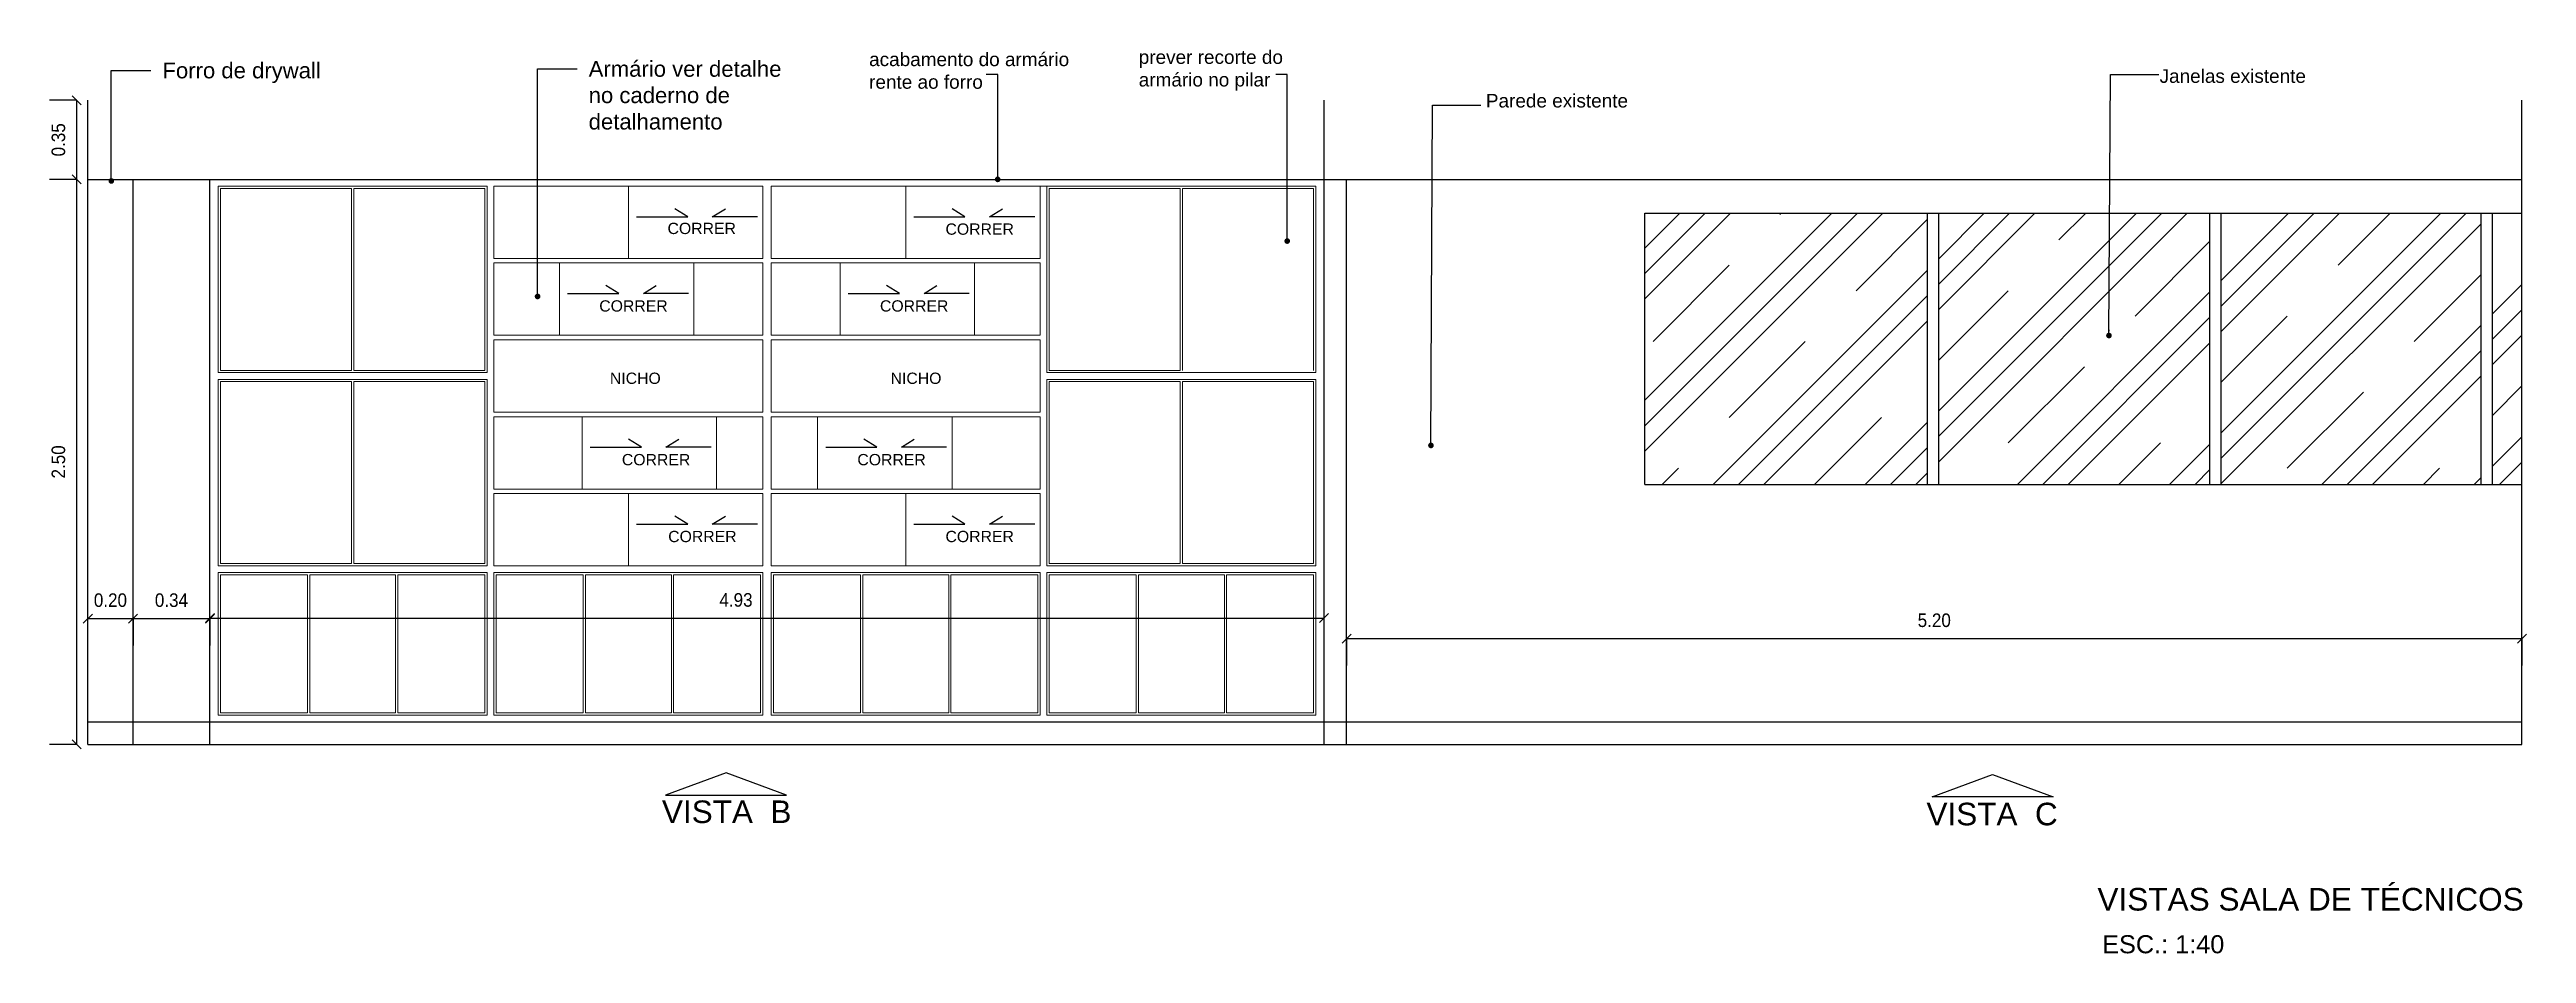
# Model space of a CAD drawing. Header units: millimetres. Extents: x 7034 to 7235, y -465 to -378.
# Drawn here: x 7095.39 to 7106.35, y -384.59 to -380.59 of the extents above; entities that cross this region are included whole.
import ezdxf

# ---------------------------------------------------------------- set-up
doc = ezdxf.new("R2010")
doc.units = ezdxf.units.MM
doc.header["$LTSCALE"] = 0.005
doc.linetypes.add('CONTINUO', pattern=[0])
doc.layers.get('0').update_dxf_attribs({"linetype": 'CONTINUO'})
doc.layers.get('DEFPOINTS').update_dxf_attribs({"linetype": 'CONTINUO', "lineweight": 15})
for name, color, linetype in [('- COTAS', 12, 'Continuous'), ('.COTA', 1, 'Continuous'), ('.DETALHES PRETO', 250, 'Continuous'), ('0-COTAS', 12, 'Continuous'), ('ARQ-PEITORIAL', 4, 'Continuous'), ('ARQ-TEXTO', 3, 'Continuous'), ('ARQ_ALVENARIA', 6, 'Continuous'), ('ARQ_ESQUADRIA', 5, 'Continuous'), ('ARQ_TXT_AMBIENTE', 3, 'Continuous'), ('DETALHES', 4, 'Continuous'), ('LL_DETALHES PRETO', 250, 'Continuous'), ('NN_COTA', 1, 'Continuous'), ('NN_GESSO', 5, 'Continuous')]:
    doc.layers.add(name, color=color, linetype=linetype)
doc.layers.add('ARQ MOBILIÁRIO', color=251, linetype='Continuous', lineweight=15)
doc.layers.add('TEXTO', color=7, linetype='Continuous', lineweight=15)
doc.styles.add('50', font='ARIALN.TTF', dxfattribs={"height": 0.1})
doc.styles.add('ARQ', font='arial.ttf', dxfattribs={"width": 0.9})
doc.styles.add('R80-20', font='simplex.shx', dxfattribs={"height": 0.04})
doc.styles.get("Standard").update_dxf_attribs({"font": 'arial.ttf'})
doc.dimstyles.new('1-40', dxfattribs={"dimtxt": 0.06, "dimasz": 0.04, "dimexe": 0.1195, "dimexo": 0.1, "dimgap": 0.05, "dimtad": 1, "dimzin": 0, "dimdsep": 46, "dimtxsty": 'ARQ', "dimblk": 'OBLIQUE', "dimcen": 0.09, "dimclrd": 1, "dimclre": 1, "dimclrt": 7, "dimadec": 0, "dimazin": 0, "dimtm": 1e-09, "dimtfac": 1, "dimtofl": 0, "dimtmove": 0, "dimatfit": 3, "dimfxl": 0.1, "dimfxlon": 1, "dimtolj": 1, "dimtzin": 0, "dimlwd": -1, "dimlwe": -1, "dimarcsym": 0})
doc.dimstyles.new('50', dxfattribs={"dimscale": 0, "dimtxt": 0.1, "dimasz": 0.025, "dimexe": 0.05, "dimexo": 0.05, "dimgap": 0.01, "dimtad": 1, "dimdec": 0, "dimlfac": 100, "dimzin": 0, "dimdsep": 46, "dimtxsty": '50', "dimblk": 'DOT', "dimcen": 0.02, "dimclrd": 1, "dimclre": 1, "dimclrt": 7, "dimadec": 0, "dimazin": 0, "dimtfac": 1, "dimtdec": 0, "dimtofl": 0, "dimtmove": 2, "dimatfit": 2, "dimldrblk": 'DOT', "dimfxl": 0.05, "dimtolj": 1, "dimtzin": 0, "dimlwd": -1, "dimarcsym": 0})

msp = doc.modelspace()

# ---------------------------------------------------------------- texts
at = {"color": 1, "char_height": 0.09975, "width": 0.67765, "attachment_point": 1, "style": 'R80-20'}
for s, insert in [('\\pi0.05631;{\\fArial|b0|i0|c0|p34;VISTA  B}', (7098.043, -383.916)), ('\\pi0.05151;{\\fArial|b0|i0|c0|p34;VISTA  C}', (7103.643, -383.926))]:
    msp.add_mtext(s, dxfattribs=dict(at, insert=insert))
at = {"layer": 'ARQ_TXT_AMBIENTE', "attachment_point": 1}
for s, width, gutter_width, heights, insert, char_height in [('acabamento do armário rente ao forro', 0.90785, 0.1, [0.399], (7099.016, -380.607), 0.06), ('prever recorte do armário no pilar', 0.68064, 0.1, [0.399], (7100.209, -380.597), 0.06), ('Forro de drywall', 0.75461, 0, [0.288], (7095.889, -380.651), 0.07), ('Armário ver detalhe\\Pno caderno de \\Pdetalhamento', 0.92314, 0, [0.524], (7097.775, -380.644), 0.07), ('Janelas existente', 1.10448, 0.1, [0.399], (7104.726, -380.681), 0.06), ('Parede existente', 1.10448, 0.1, [0.399], (7101.745, -380.79), 0.06)]:
    msp.add_mtext_dynamic_manual_height_columns(s, width=width, gutter_width=gutter_width, heights=heights, dxfattribs=dict(at, insert=insert, char_height=char_height))
at = {"layer": 'ARQ_TXT_AMBIENTE', "char_height": 0.05, "width": 0.82452, "attachment_point": 1}
for s, insert in [('CORRER', (7098.124, -381.36)), ('CORRER', (7099.354, -381.363)), ('CORRER', (7097.822, -381.703)), ('CORRER', (7099.064, -381.703)), ('NICHO', (7097.869, -382.023)), ('NICHO', (7099.111, -382.023)), ('CORRER', (7097.922, -382.383)), ('CORRER', (7098.964, -382.383)), ('CORRER', (7098.127, -382.723)), ('CORRER', (7099.354, -382.723))]:
    msp.add_mtext(s, dxfattribs=dict(at, insert=insert))
at = {"layer": 'TEXTO', "attachment_point": 1}
for s, insert, char_height in [('VISTAS SALA DE TÉCNICOS', (7104.451, -384.303), 0.1), ('ESC.: 1:40', (7104.472, -384.512), 0.08)]:
    msp.add_mtext_dynamic_manual_height_columns(s, width=3.13121, gutter_width=12.5, heights=[0], dxfattribs=dict(at, insert=insert, char_height=char_height))

# ---------------------------------------------------------------- blocks, each defined once
blk = doc.blocks.new('seta')
at = {"layer": 'NN_COTA', "transparency": 33554549}
h = blk.add_hatch(dxfattribs=at)
h.set_pattern_fill('ANGLE', color=256)
h.set_pattern_definition([(0, (-0.006, 0.008), (0, 6.985), [5.08, -1.905]), (90, (-0.006, 0.008), (-6.985, 4e-16), [5.08, -1.905])])
h.paths.add_polyline_path([(17.271, -37.747), (17.539, -37.846), (17.806, -37.747)])
at = {"layer": 'NN_COTA'}
blk.add_lwpolyline([(17.271, -37.747), (17.806, -37.747), (17.539, -37.846), (17.271, -37.747)], dxfattribs=at)
blk = doc.blocks.new('_DOT')
at = {"color": 0, "linetype": 'ByBlock'}
blk.add_line((-0.5, 0), (-1, 0), dxfattribs=at)
at = {"color": 0, "linetype": 'ByBlock', "const_width": 0.5}
blk.add_lwpolyline([(-0.25, 0, 1), (0.25, 0, 1)], format="xyb", close=True, dxfattribs=at)
blk = doc.blocks.new('DOT')
at = {"layer": 'ARQ-TEXTO', "color": 0, "linetype": 'ByBlock'}
blk.add_line((-0.5, 0), (-1, 0), dxfattribs=at)
at = {"layer": 'ARQ-TEXTO', "color": 0, "linetype": 'ByBlock', "const_width": 0.5}
blk.add_lwpolyline([(-0.25, 0, 1), (0.25, 0, 1)], format="xyb", close=True, dxfattribs=at)
blk = doc.blocks.new('_OBLIQUE')
at = {"color": 0, "linetype": 'ByBlock'}
blk.add_line((-0.5, -0.5), (0.5, 0.5), dxfattribs=at)
blk = doc.blocks.new('*D22')
at = {"layer": '- COTAS', "color": 1, "transparency": 16777216}
for p, q in [((7095.51, -381.168), (7095.39, -381.168)), ((7095.51, -383.668), (7095.51, -381.168)), ((7095.51, -383.668), (7095.39, -383.668))]:
    blk.add_line(p, q, dxfattribs=at)
at = {"layer": 'DEFPOINTS', "color": 0, "transparency": 16777216}
for p in [(7095.51, -381.168), (7095.559, -381.168), (7095.559, -383.668)]:
    blk.add_point(p, dxfattribs=at)
at = {"layer": '- COTAS', "color": 1, "transparency": 16777216, "xscale": 0.04, "yscale": 0.04, "zscale": 0.04}
for p, rotation in [((7095.51, -381.168), 90), ((7095.51, -383.668), 270)]:
    blk.add_blockref('_OBLIQUE', p, dxfattribs=dict(at, rotation=rotation))
at = {"layer": '- COTAS', "color": 7, "transparency": 16777216, "insert": (7095.429, -382.418), "char_height": 0.06, "attachment_point": 5, "rotation": 90, "style": 'ARQ'}
blk.add_mtext('\\A1;2.50', dxfattribs=at)
blk = doc.blocks.new('*D23')
at = {"layer": '- COTAS', "color": 1, "transparency": 16777216}
for p, q in [((7095.51, -380.818), (7095.39, -380.818)), ((7095.51, -381.168), (7095.51, -380.818)), ((7095.51, -381.168), (7095.39, -381.168))]:
    blk.add_line(p, q, dxfattribs=at)
at = {"layer": 'DEFPOINTS', "color": 0, "transparency": 16777216}
for p in [(7095.51, -380.818), (7095.559, -380.818), (7095.559, -381.168)]:
    blk.add_point(p, dxfattribs=at)
at = {"layer": '- COTAS', "color": 1, "transparency": 16777216, "xscale": 0.04, "yscale": 0.04, "zscale": 0.04}
for p, rotation in [((7095.51, -380.818), 90), ((7095.51, -381.168), 270)]:
    blk.add_blockref('_OBLIQUE', p, dxfattribs=dict(at, rotation=rotation))
at = {"layer": '- COTAS', "color": 7, "transparency": 16777216, "insert": (7095.429, -380.993), "char_height": 0.06, "attachment_point": 5, "rotation": 90, "style": 'ARQ'}
blk.add_mtext('\\A1;0.35', dxfattribs=at)
blk = doc.blocks.new('*D134')
at = {"layer": '- COTAS', "color": 1, "transparency": 16777216}
for p, q in [((7095.559, -383.111), (7095.559, -382.991)), ((7095.759, -383.111), (7095.759, -382.991)), ((7095.559, -383.111), (7095.759, -383.111))]:
    blk.add_line(p, q, dxfattribs=at)
at = {"layer": 'DEFPOINTS', "color": 0, "transparency": 16777216}
for p in [(7095.559, -383.149), (7095.759, -383.111), (7095.759, -383.149)]:
    blk.add_point(p, dxfattribs=at)
at = {"layer": '- COTAS', "color": 1, "transparency": 16777216, "xscale": 0.04, "yscale": 0.04, "zscale": 0.04, "rotation": 180}
blk.add_blockref('_OBLIQUE', (7095.559, -383.111), dxfattribs=at)
at = {"layer": '- COTAS', "color": 1, "transparency": 16777216, "xscale": 0.04, "yscale": 0.04, "zscale": 0.04}
blk.add_blockref('_OBLIQUE', (7095.759, -383.111), dxfattribs=at)
at = {"layer": '- COTAS', "color": 7, "transparency": 16777216, "insert": (7095.659, -383.03), "char_height": 0.06, "attachment_point": 5, "style": 'ARQ'}
blk.add_mtext('\\A1;0.20', dxfattribs=at)
blk = doc.blocks.new('*D136')
at = {"layer": '- COTAS', "color": 1, "transparency": 16777216}
for p, q in [((7096.099, -383.109), (7096.099, -382.99)), ((7101.029, -383.109), (7101.029, -382.99)), ((7096.099, -383.109), (7101.029, -383.109))]:
    blk.add_line(p, q, dxfattribs=at)
at = {"layer": 'DEFPOINTS', "color": 0, "transparency": 16777216}
for p in [(7101.029, -383.109), (7096.099, -383.19), (7101.029, -383.19)]:
    blk.add_point(p, dxfattribs=at)
at = {"layer": '- COTAS', "color": 1, "transparency": 16777216, "xscale": 0.04, "yscale": 0.04, "zscale": 0.04, "rotation": 180}
blk.add_blockref('_OBLIQUE', (7096.099, -383.109), dxfattribs=at)
at = {"layer": '- COTAS', "color": 1, "transparency": 16777216, "xscale": 0.04, "yscale": 0.04, "zscale": 0.04}
blk.add_blockref('_OBLIQUE', (7101.029, -383.109), dxfattribs=at)
at = {"layer": '- COTAS', "color": 7, "transparency": 16777216, "insert": (7098.427, -383.029), "char_height": 0.06, "attachment_point": 5, "style": 'ARQ'}
blk.add_mtext('\\A1;4.93', dxfattribs=at)
blk = doc.blocks.new('*D137')
at = {"layer": '- COTAS', "color": 1, "transparency": 16777216}
for p, q in [((7101.129, -383.2), (7101.129, -383.319)), ((7101.129, -383.2), (7106.329, -383.2)), ((7106.329, -383.2), (7106.329, -383.319))]:
    blk.add_line(p, q, dxfattribs=at)
at = {"layer": 'DEFPOINTS', "color": 0, "transparency": 16777216}
for p in [(7101.129, -383.19), (7106.329, -383.19), (7106.329, -383.2)]:
    blk.add_point(p, dxfattribs=at)
at = {"layer": '- COTAS', "color": 1, "transparency": 16777216, "xscale": 0.04, "yscale": 0.04, "zscale": 0.04, "rotation": 180}
blk.add_blockref('_OBLIQUE', (7101.129, -383.2), dxfattribs=at)
at = {"layer": '- COTAS', "color": 1, "transparency": 16777216, "xscale": 0.04, "yscale": 0.04, "zscale": 0.04}
blk.add_blockref('_OBLIQUE', (7106.329, -383.2), dxfattribs=at)
at = {"layer": '- COTAS', "color": 7, "transparency": 16777216, "insert": (7103.729, -383.119), "char_height": 0.06, "attachment_point": 5, "style": 'ARQ'}
blk.add_mtext('\\A1;5.20', dxfattribs=at)
blk = doc.blocks.new('*D138')
at = {"layer": '- COTAS', "color": 1, "transparency": 16777216}
for p, q in [((7095.759, -383.111), (7095.759, -383.23)), ((7095.759, -383.111), (7096.099, -383.111)), ((7096.099, -383.111), (7096.099, -383.23))]:
    blk.add_line(p, q, dxfattribs=at)
at = {"layer": 'DEFPOINTS', "color": 0, "transparency": 16777216}
for p in [(7095.759, -383.111), (7096.099, -383.111), (7096.099, -383.111)]:
    blk.add_point(p, dxfattribs=at)
at = {"layer": '- COTAS', "color": 1, "transparency": 16777216, "xscale": 0.04, "yscale": 0.04, "zscale": 0.04, "rotation": 180}
blk.add_blockref('_OBLIQUE', (7095.759, -383.111), dxfattribs=at)
at = {"layer": '- COTAS', "color": 1, "transparency": 16777216, "xscale": 0.04, "yscale": 0.04, "zscale": 0.04}
blk.add_blockref('_OBLIQUE', (7096.099, -383.111), dxfattribs=at)
at = {"layer": '- COTAS', "color": 7, "transparency": 16777216, "insert": (7095.929, -383.03), "char_height": 0.06, "attachment_point": 5, "style": 'ARQ'}
blk.add_mtext('\\A1;0.34', dxfattribs=at)

# ---------------------------------------------------------------- dimensions: what is measured, and where the dimension line sits
at = {"layer": '- COTAS'}
for base, p1, p2, picture, middle in [((7095.51, -380.818), (7095.559, -381.168), (7095.559, -380.818), '*D23', (7095.429, -380.993)), ((7095.51, -381.168), (7095.559, -383.668), (7095.559, -381.168), '*D22', (7095.429, -382.418))]:
    dim = msp.add_linear_dim(base=base, p1=p1, p2=p2, angle=90, dimstyle='1-40', dxfattribs=at)
    dim.commit()
    dim.dimension.update_dxf_attribs({"geometry": picture, "text_midpoint": middle})
for base, p1, p2, picture, middle in [((7095.759, -383.111), (7095.559, -383.149), (7095.759, -383.149), '*D134', (7095.659, -383.111)), ((7101.029, -383.109), (7096.099, -383.19), (7101.029, -383.19), '*D136', (7098.427, -383.109))]:
    dim = msp.add_linear_dim(base=base, p1=p1, p2=p2, dimstyle='1-40', dxfattribs=at)
    dim.commit()
    dim.dimension.update_dxf_attribs({"geometry": picture, "text_midpoint": middle, "dimtype": 160})
for base, p1, p2, picture, middle in [((7096.099, -383.111), (7095.759, -383.111), (7096.099, -383.111), '*D138', (7095.929, -383.03)), ((7106.329, -383.2), (7101.129, -383.19), (7106.329, -383.19), '*D137', (7103.729, -383.119))]:
    dim = msp.add_linear_dim(base=base, p1=p1, p2=p2, dimstyle='1-40', dxfattribs=at)
    dim.commit()
    dim.dimension.update_dxf_attribs({"geometry": picture, "text_midpoint": middle})

# ---------------------------------------------------------------- hatches: boundary and pattern name
at = {"layer": '.DETALHES PRETO'}
h = msp.add_hatch(dxfattribs=at)
h.set_pattern_fill('CLAY', color=256, scale=0.1, angle=45, style=0)
h.paths.add_polyline_path([(7103.699, -381.318), (7102.449, -381.318), (7102.449, -382.518), (7103.699, -382.518)])
h.paths.add_polyline_path([(7104.949, -381.318), (7103.749, -381.318), (7103.749, -382.518), (7104.949, -382.518)])
h.paths.add_polyline_path([(7106.149, -381.318), (7104.999, -381.318), (7104.999, -382.518), (7106.149, -382.518)])
h = msp.add_hatch(dxfattribs=at)
h.set_pattern_fill('CLAY', color=256, scale=0.1, angle=45, style=0)
h.paths.add_polyline_path([(7106.329, -381.318), (7106.199, -381.318), (7106.199, -382.518), (7106.329, -382.518)])

# ---------------------------------------------------------------- linework, layer by layer
at = {"layer": '.COTA'}
for points in [[(7097.987, -381.334), (7098.214, -381.334), (7098.156, -381.298)], [(7098.522, -381.334), (7098.322, -381.334), (7098.38, -381.298)], [(7099.214, -381.334), (7099.44, -381.334), (7099.383, -381.298)], [(7099.749, -381.334), (7099.549, -381.334), (7099.606, -381.298)], [(7097.682, -381.673), (7097.909, -381.673), (7097.851, -381.638)], [(7098.217, -381.673), (7098.017, -381.673), (7098.074, -381.638)], [(7098.924, -381.673), (7099.15, -381.673), (7099.093, -381.638)], [(7099.459, -381.673), (7099.259, -381.673), (7099.316, -381.638)], [(7097.782, -382.353), (7098.009, -382.353), (7097.951, -382.318)], [(7098.317, -382.353), (7098.117, -382.353), (7098.174, -382.318)], [(7098.824, -382.353), (7099.05, -382.353), (7098.993, -382.318)], [(7099.359, -382.353), (7099.159, -382.353), (7099.216, -382.318)], [(7097.987, -382.693), (7098.214, -382.693), (7098.156, -382.658)], [(7098.522, -382.693), (7098.322, -382.693), (7098.38, -382.658)], [(7099.214, -382.693), (7099.44, -382.693), (7099.383, -382.658)], [(7099.749, -382.693), (7099.549, -382.693), (7099.606, -382.658)]]:
    msp.add_lwpolyline(points, dxfattribs=at)
at = {"layer": 'ARQ MOBILIÁRIO'}
for p, q in [((7096.099, -381.168), (7096.099, -383.568)), ((7096.099, -381.168), (7101.029, -381.168)), ((7101.029, -381.168), (7101.029, -383.568)), ((7096.136, -381.198), (7096.136, -382.023)), ((7097.189, -381.198), (7096.136, -381.198)), ((7096.726, -381.208), (7096.146, -381.208)), ((7096.146, -381.208), (7096.146, -382.013)), ((7096.726, -382.013), (7096.726, -381.208)), ((7096.736, -382.013), (7096.736, -381.208)), ((7097.316, -381.208), (7096.736, -381.208)), ((7097.326, -381.198), (7097.189, -381.198)), ((7097.189, -381.198), (7097.189, -381.198)), ((7097.316, -382.013), (7097.316, -381.208)), ((7097.326, -382.023), (7097.326, -381.198)), ((7097.356, -381.198), (7097.356, -381.518)), ((7097.951, -381.198), (7097.356, -381.198)), ((7097.951, -381.198), (7097.951, -381.518)), ((7098.546, -381.198), (7097.951, -381.198)), ((7098.189, -381.198), (7098.189, -381.198)), ((7098.546, -381.518), (7098.546, -381.198)), ((7098.583, -381.518), (7098.583, -381.198)), ((7098.583, -381.198), (7099.178, -381.198)), ((7098.94, -381.198), (7098.94, -381.198)), ((7099.178, -381.198), (7099.773, -381.198)), ((7099.178, -381.198), (7099.178, -381.198)), ((7099.178, -381.198), (7099.178, -381.518)), ((7099.94, -381.198), (7099.178, -381.198)), ((7099.773, -381.198), (7099.803, -381.198)), ((7099.773, -381.198), (7099.773, -381.518)), ((7099.803, -382.023), (7099.803, -381.198)), ((7099.94, -381.198), (7099.803, -381.198)), ((7099.813, -382.013), (7099.813, -381.208)), ((7099.813, -381.208), (7100.393, -381.208)), ((7099.94, -381.198), (7099.94, -381.198)), ((7099.94, -381.198), (7100.993, -381.198)), ((7100.393, -382.013), (7100.393, -381.208)), ((7100.403, -382.013), (7100.403, -381.208)), ((7100.403, -381.208), (7100.983, -381.208)), ((7100.983, -381.208), (7100.983, -382.013)), ((7100.993, -381.198), (7100.993, -382.023)), ((7097.356, -381.518), (7097.951, -381.518)), ((7097.356, -381.538), (7097.356, -381.858)), ((7097.646, -381.538), (7097.356, -381.538)), ((7097.646, -381.538), (7097.646, -381.858)), ((7098.241, -381.538), (7097.646, -381.538)), ((7097.951, -381.518), (7098.546, -381.518)), ((7098.241, -381.858), (7098.241, -381.538)), ((7098.546, -381.538), (7098.241, -381.538)), ((7098.546, -381.858), (7098.546, -381.538)), ((7099.178, -381.518), (7098.583, -381.518)), ((7098.583, -381.858), (7098.583, -381.538)), ((7098.583, -381.538), (7098.888, -381.538)), ((7098.888, -381.858), (7098.888, -381.538)), ((7098.888, -381.538), (7099.483, -381.538)), ((7099.773, -381.518), (7099.178, -381.518)), ((7099.483, -381.538), (7099.483, -381.858)), ((7099.483, -381.538), (7099.773, -381.538)), ((7099.773, -381.538), (7099.773, -381.858)), ((7097.356, -381.858), (7097.646, -381.858)), ((7097.356, -381.878), (7097.356, -382.198)), ((7098.546, -381.878), (7097.356, -381.878)), ((7097.646, -381.858), (7098.241, -381.858)), ((7098.241, -381.858), (7098.546, -381.858)), ((7098.546, -382.198), (7098.546, -381.878)), ((7098.888, -381.858), (7098.583, -381.858)), ((7098.583, -382.198), (7098.583, -381.878)), ((7098.583, -381.878), (7099.773, -381.878)), ((7099.483, -381.858), (7098.888, -381.858)), ((7099.773, -381.858), (7099.483, -381.858)), ((7099.773, -381.878), (7099.773, -382.198)), ((7096.136, -382.023), (7097.326, -382.023)), ((7097.326, -382.053), (7096.136, -382.053)), ((7096.136, -382.053), (7096.136, -382.878)), ((7096.146, -382.013), (7096.726, -382.013)), ((7096.736, -382.013), (7097.316, -382.013)), ((7097.326, -382.878), (7097.326, -382.053)), ((7100.993, -382.023), (7099.803, -382.023)), ((7099.803, -382.053), (7100.993, -382.053)), ((7099.803, -382.878), (7099.803, -382.053)), ((7100.393, -382.013), (7099.813, -382.013)), ((7100.993, -382.053), (7100.993, -382.878)), ((7096.726, -382.063), (7096.146, -382.063)), ((7096.146, -382.063), (7096.146, -382.868)), ((7096.726, -382.868), (7096.726, -382.063)), ((7096.736, -382.868), (7096.736, -382.063)), ((7097.316, -382.063), (7096.736, -382.063)), ((7097.316, -382.868), (7097.316, -382.063)), ((7099.813, -382.868), (7099.813, -382.063)), ((7099.813, -382.063), (7100.393, -382.063)), ((7100.393, -382.868), (7100.393, -382.063)), ((7100.403, -382.868), (7100.403, -382.063)), ((7100.403, -382.063), (7100.983, -382.063)), ((7100.983, -382.063), (7100.983, -382.868)), ((7097.356, -382.198), (7098.546, -382.198)), ((7097.356, -382.218), (7097.356, -382.538)), ((7097.356, -382.218), (7097.746, -382.218)), ((7097.746, -382.218), (7097.746, -382.538)), ((7098.341, -382.218), (7097.746, -382.218)), ((7098.341, -382.538), (7098.341, -382.218)), ((7098.341, -382.218), (7098.546, -382.218)), ((7098.546, -382.538), (7098.546, -382.218)), ((7099.773, -382.198), (7098.583, -382.198)), ((7098.583, -382.538), (7098.583, -382.218)), ((7098.583, -382.218), (7098.788, -382.218)), ((7098.788, -382.538), (7098.788, -382.218)), ((7098.788, -382.218), (7099.383, -382.218)), ((7099.383, -382.218), (7099.383, -382.538)), ((7099.383, -382.218), (7099.773, -382.218)), ((7099.773, -382.218), (7099.773, -382.538)), ((7097.356, -382.538), (7097.746, -382.538)), ((7097.356, -382.558), (7097.356, -382.878)), ((7097.951, -382.558), (7097.356, -382.558)), ((7097.746, -382.538), (7098.341, -382.538)), ((7097.951, -382.878), (7097.951, -382.558)), ((7098.546, -382.558), (7097.951, -382.558)), ((7098.341, -382.538), (7098.546, -382.538)), ((7098.546, -382.878), (7098.546, -382.558)), ((7098.788, -382.538), (7098.583, -382.538)), ((7098.583, -382.878), (7098.583, -382.558)), ((7098.583, -382.558), (7099.178, -382.558)), ((7099.383, -382.538), (7098.788, -382.538)), ((7099.178, -382.878), (7099.178, -382.558)), ((7099.178, -382.558), (7099.773, -382.558)), ((7099.773, -382.538), (7099.383, -382.538)), ((7099.773, -382.558), (7099.773, -382.878)), ((7096.136, -382.878), (7097.326, -382.878)), ((7096.136, -382.908), (7096.136, -383.538)), ((7097.326, -382.908), (7096.136, -382.908)), ((7096.146, -382.868), (7096.726, -382.868)), ((7096.146, -382.918), (7096.146, -383.528)), ((7096.531, -382.918), (7096.146, -382.918)), ((7096.531, -382.918), (7096.531, -383.528)), ((7096.541, -382.918), (7096.541, -383.528)), ((7096.921, -382.918), (7096.541, -382.918)), ((7096.736, -382.868), (7097.316, -382.868)), ((7096.921, -382.918), (7096.921, -383.528)), ((7097.316, -382.918), (7096.931, -382.918)), ((7096.931, -382.918), (7096.931, -383.528)), ((7097.316, -383.528), (7097.316, -382.918)), ((7097.326, -383.538), (7097.326, -382.908)), ((7097.356, -382.878), (7097.951, -382.878)), ((7097.356, -382.908), (7097.356, -383.538)), ((7098.546, -382.908), (7097.356, -382.908)), ((7097.366, -382.918), (7097.366, -383.528)), ((7097.751, -382.918), (7097.366, -382.918)), ((7097.751, -382.918), (7097.751, -383.528)), ((7097.761, -382.918), (7097.761, -383.528)), ((7098.141, -382.918), (7097.761, -382.918)), ((7097.951, -382.878), (7098.546, -382.878)), ((7098.141, -382.918), (7098.141, -383.528)), ((7098.536, -382.918), (7098.151, -382.918)), ((7098.151, -382.918), (7098.151, -383.528)), ((7098.536, -383.528), (7098.536, -382.918)), ((7098.546, -383.538), (7098.546, -382.908)), ((7099.178, -382.878), (7098.583, -382.878)), ((7098.583, -383.538), (7098.583, -382.908)), ((7098.583, -382.908), (7099.773, -382.908)), ((7098.593, -383.528), (7098.593, -382.918)), ((7098.593, -382.918), (7098.978, -382.918)), ((7098.978, -382.918), (7098.978, -383.528)), ((7098.988, -382.918), (7098.988, -383.528)), ((7098.988, -382.918), (7099.368, -382.918)), ((7099.773, -382.878), (7099.178, -382.878)), ((7099.368, -382.918), (7099.368, -383.528)), ((7099.378, -382.918), (7099.378, -383.528)), ((7099.378, -382.918), (7099.763, -382.918)), ((7099.763, -382.918), (7099.763, -383.528)), ((7099.773, -382.908), (7099.773, -383.538)), ((7100.993, -382.878), (7099.803, -382.878)), ((7099.803, -383.538), (7099.803, -382.908)), ((7099.803, -382.908), (7100.993, -382.908)), ((7100.393, -382.868), (7099.813, -382.868)), ((7099.813, -383.528), (7099.813, -382.918)), ((7099.813, -382.918), (7100.198, -382.918)), ((7100.198, -382.918), (7100.198, -383.528)), ((7100.208, -382.918), (7100.208, -383.528)), ((7100.208, -382.918), (7100.588, -382.918)), ((7100.983, -382.868), (7100.403, -382.868)), ((7100.588, -382.918), (7100.588, -383.528)), ((7100.598, -382.918), (7100.598, -383.528)), ((7100.598, -382.918), (7100.983, -382.918)), ((7100.983, -382.918), (7100.983, -383.528)), ((7100.993, -382.908), (7100.993, -383.538)), ((7096.099, -383.568), (7096.099, -383.668)), ((7101.029, -383.568), (7096.099, -383.568)), ((7096.136, -383.538), (7097.326, -383.538)), ((7096.146, -383.528), (7096.531, -383.528)), ((7096.541, -383.528), (7096.921, -383.528)), ((7096.931, -383.528), (7097.316, -383.528)), ((7097.356, -383.538), (7098.546, -383.538)), ((7097.366, -383.528), (7097.751, -383.528)), ((7097.761, -383.528), (7098.141, -383.528)), ((7098.151, -383.528), (7098.536, -383.528)), ((7099.773, -383.538), (7098.583, -383.538)), ((7098.978, -383.528), (7098.593, -383.528)), ((7099.368, -383.528), (7098.988, -383.528)), ((7099.763, -383.528), (7099.378, -383.528)), ((7100.993, -383.538), (7099.803, -383.538)), ((7100.198, -383.528), (7099.813, -383.528)), ((7100.588, -383.528), (7100.208, -383.528)), ((7100.983, -383.528), (7100.598, -383.528)), ((7101.029, -383.568), (7101.029, -383.668)), ((7096.099, -383.668), (7101.029, -383.668))]:
    msp.add_line(p, q, dxfattribs=at)
at = {"layer": 'ARQ-PEITORIAL'}
msp.add_line((7096.099, -383.668), (7096.099, -381.168), dxfattribs=at)
at = {"layer": 'ARQ_ALVENARIA'}
for p, q in [((7095.559, -383.668), (7095.559, -380.818)), ((7101.029, -383.668), (7101.029, -380.818)), ((7101.029, -383.668), (7101.029, -380.818)), ((7106.329, -383.668), (7106.329, -380.818)), ((7095.559, -383.668), (7101.029, -383.668)), ((7101.029, -383.668), (7106.329, -383.668))]:
    msp.add_line(p, q, dxfattribs=at)
at = {"layer": 'ARQ_ESQUADRIA'}
for p, q in [((7095.759, -383.668), (7095.759, -381.168)), ((7101.129, -383.668), (7101.129, -381.168))]:
    msp.add_line(p, q, dxfattribs=at)
at = {"layer": 'DETALHES'}
for p, q in [((7095.559, -381.168), (7101.029, -381.168)), ((7101.029, -381.168), (7106.329, -381.168))]:
    msp.add_line(p, q, dxfattribs=at)
at = {"layer": 'LL_DETALHES PRETO'}
for p, q in [((7102.449, -382.518), (7102.449, -381.318)), ((7102.449, -381.318), (7106.329, -381.318)), ((7102.449, -382.518), (7102.449, -381.318)), ((7103.699, -382.518), (7103.699, -381.318)), ((7103.699, -382.518), (7103.699, -381.318)), ((7103.749, -382.518), (7103.749, -381.318)), ((7103.749, -382.518), (7103.749, -381.318)), ((7104.949, -382.518), (7104.949, -381.318)), ((7104.999, -382.518), (7104.999, -381.318)), ((7106.149, -382.518), (7106.149, -381.318)), ((7106.199, -382.518), (7106.199, -381.318)), ((7102.449, -382.518), (7106.329, -382.518)), ((7095.559, -383.568), (7101.029, -383.568)), ((7101.029, -383.568), (7106.329, -383.568))]:
    msp.add_line(p, q, dxfattribs=at)

# ---------------------------------------------------------------- block references
at = {"layer": 'NN_GESSO', "xscale": -1, "rotation": 180}
msp.add_blockref('seta', (7080.844, -421.639), dxfattribs=at)
at = {"layer": 'NN_GESSO', "rotation": 180}
msp.add_blockref('seta', (7121.526, -421.647), dxfattribs=at)

msp.set_redraw_order([(e.dxf.handle, doc.entitydb.next_handle()) for e in msp.query("TEXT MTEXT ATTDEF DIMENSION ARC_DIMENSION")])  # texts and dimensions are drawn at this point

# ---------------------------------------------------------------- leaders
at = {"layer": '0-COTAS'}
for points in [[(7095.663, -381.175), (7095.663, -380.686), (7095.838, -380.686)], [(7097.549, -381.686), (7097.549, -380.679), (7097.724, -380.679)], [(7099.585, -381.168), (7099.585, -380.704), (7099.534, -380.704)], [(7100.866, -381.441), (7100.866, -380.704), (7100.815, -380.704)], [(7104.502, -381.859), (7104.509, -380.704), (7104.722, -380.704)], [(7101.502, -382.345), (7101.509, -380.839), (7101.723, -380.839)]]:
    msp.add_leader(points, dimstyle='50', override={"dimscale": 1, "dimtad": 0, "dimldrblk": 'DOT'}, dxfattribs=at)

doc.saveas('drawing.dxf')
